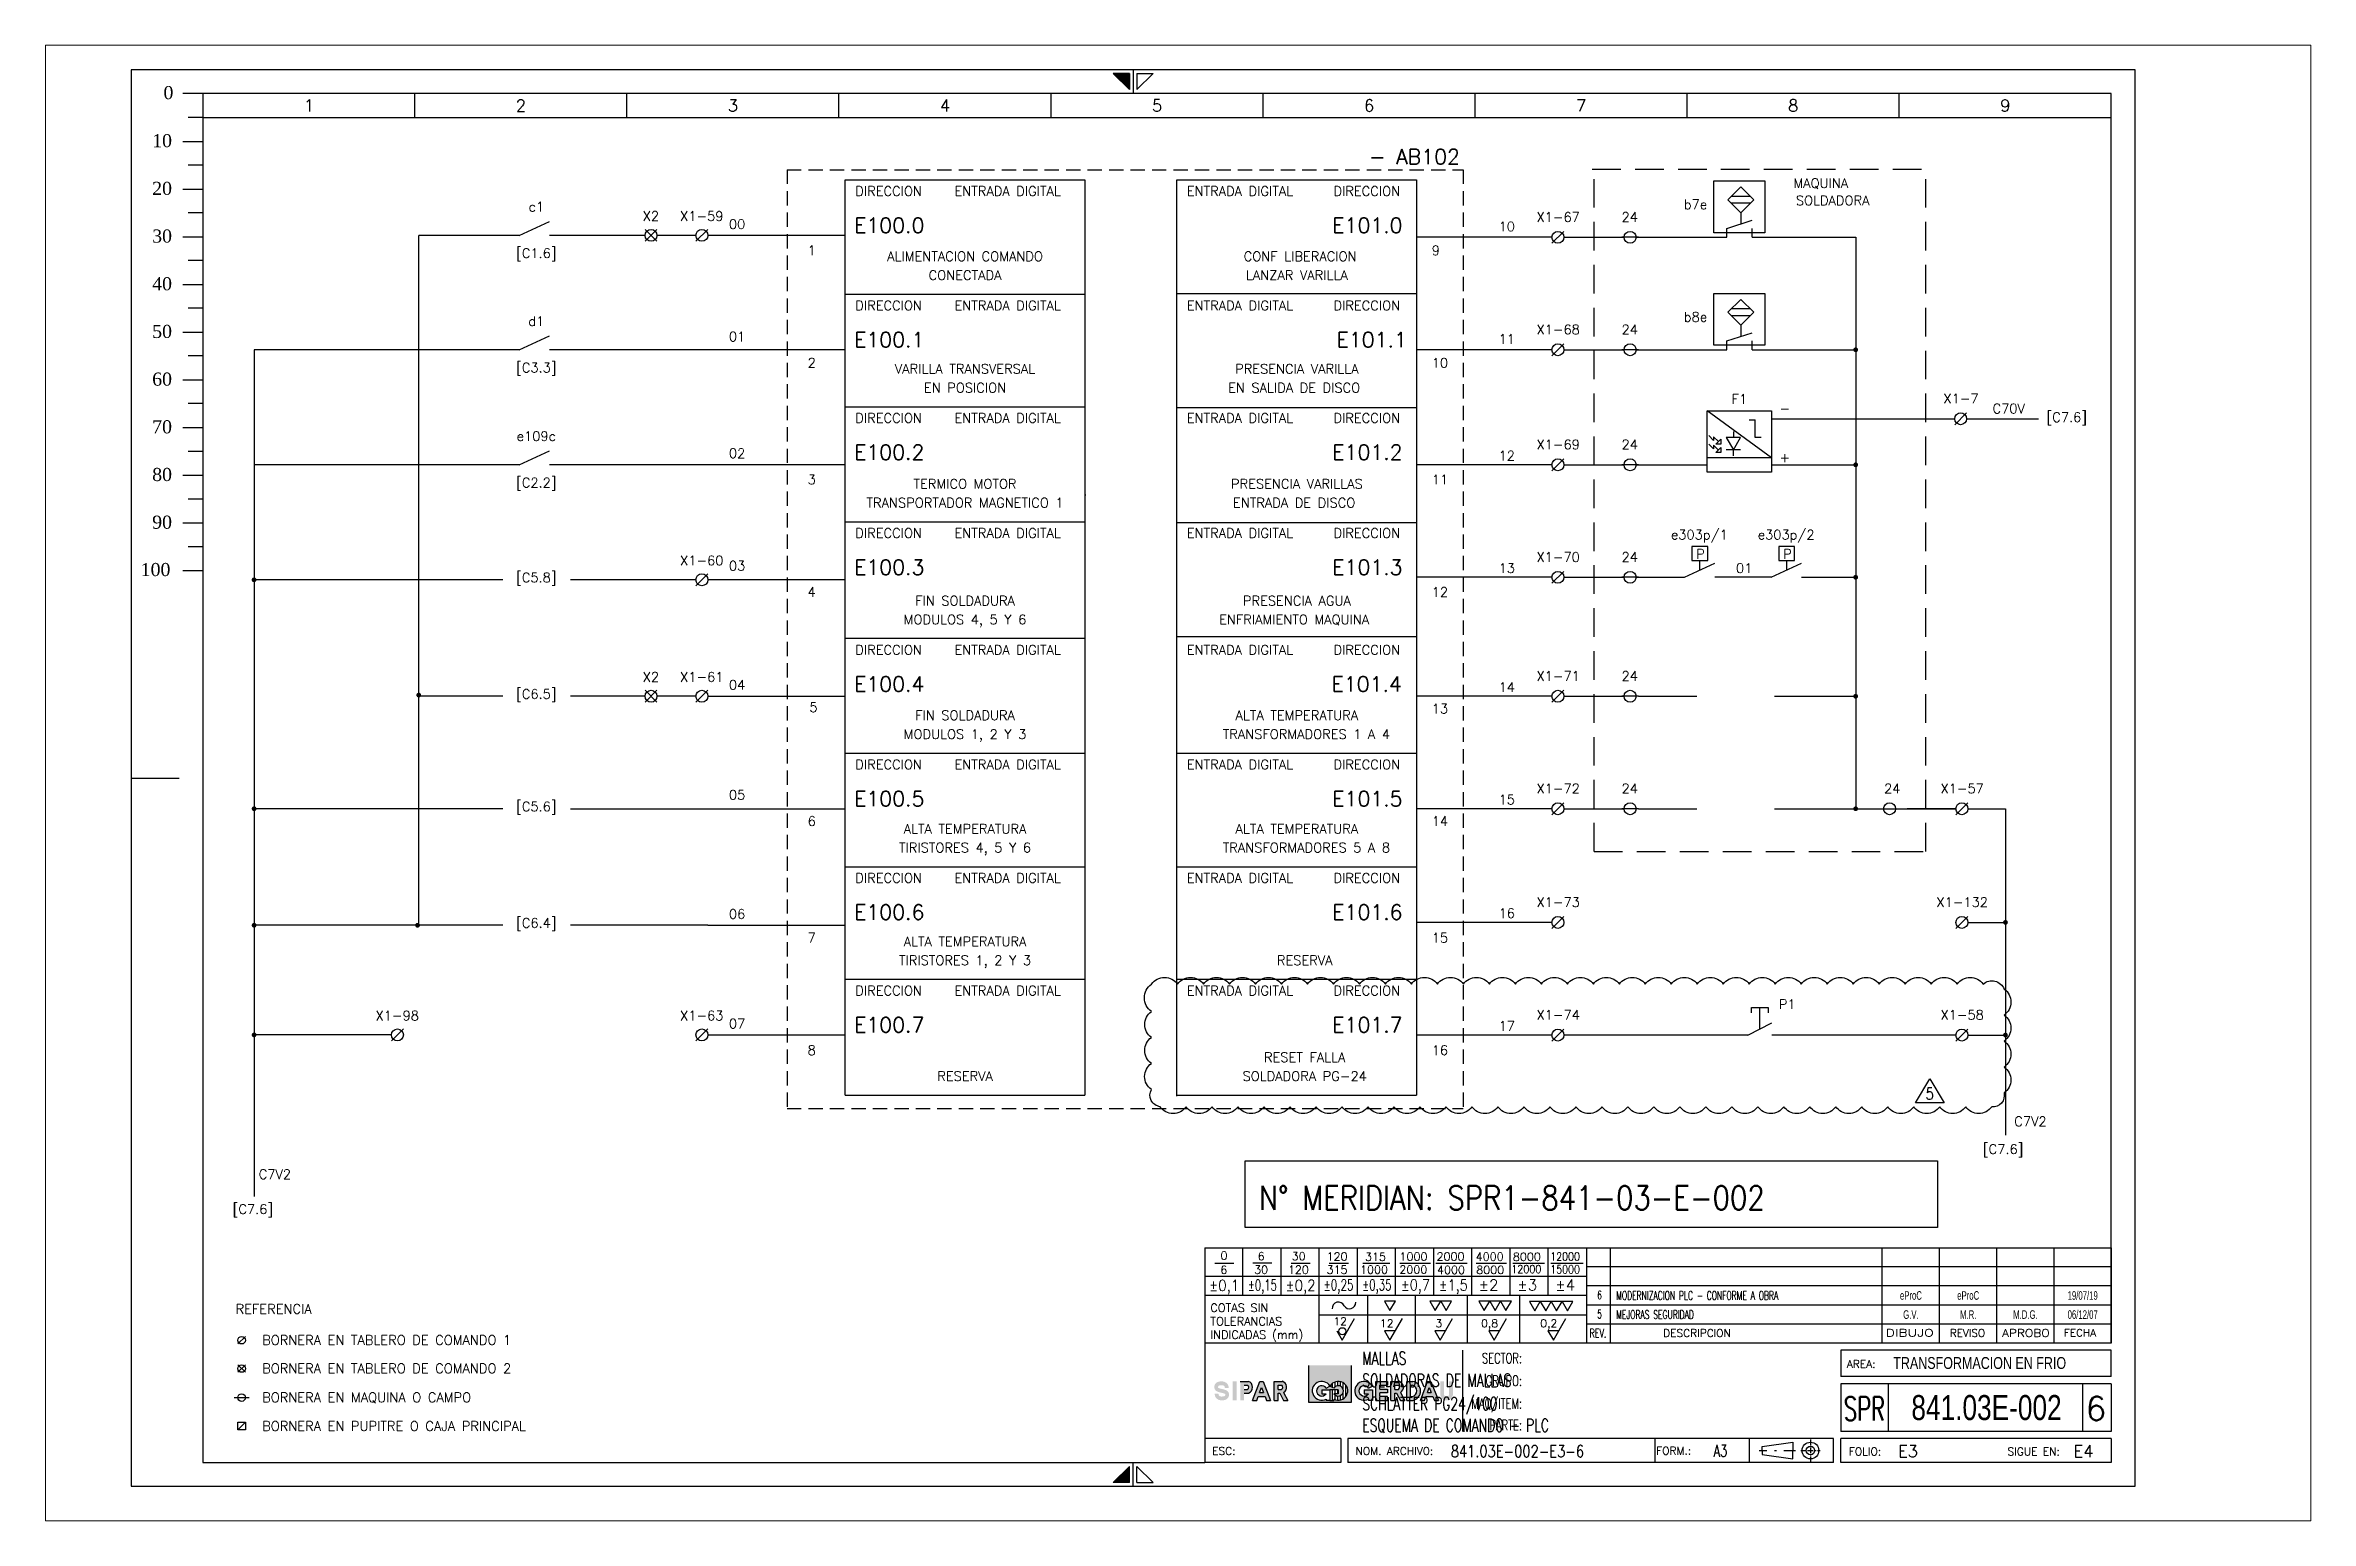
# Paper-space layout 'Layout1' of a CAD drawing. Header units: millimetres. Extents: x -18 to 457, y -7 to 302.
# The model-space entities are those that its viewports show. They can reach past a viewport. Long polylines and large blocks are cut down to what shows.
import ezdxf
from ezdxf.enums import TextEntityAlignment as Align

# ---------------------------------------------------------------- set-up
doc = ezdxf.new("R2010")
doc.units = ezdxf.units.MM
doc.linetypes.add('HIDDEN', pattern=[4.5, 3, -1.5])
for name, color, linetype in [('COMPONENTES', 4, 'Continuous'), ('LINE-CONEX', 3, 'Continuous'), ('MARGENES', 6, 'Continuous'), ('REC', 6, 'Continuous'), ('RECUADRO', 5, 'HIDDEN'), ('TEX', 150, 'Continuous'), ('TEXTO', 7, 'Continuous'), ('Textos', 150, 'Continuous'), ('TITULO', 6, 'Continuous')]:
    doc.layers.add(name, color=color, linetype=linetype)
doc.styles.add('ARIAL', font='arial.ttf', dxfattribs={"height": 2})
doc.styles.add('DUTCH801', font='dutcheb.ttf', dxfattribs={"width": 1.75, "height": 2.75})
doc.styles.add('LCOTAS', font='ROMANS')
doc.styles.add('LETRA2', font='swissk.ttf', dxfattribs={"height": 2})
doc.styles.add('LETRA25', font='romans', dxfattribs={"height": 2.5})
doc.styles.add('LETRA4', font='ROMANS', dxfattribs={"height": 4})
doc.styles.add('LETRA5', font='ROMANS', dxfattribs={"height": 5})
doc.styles.add('ROMANS', font='romans.shx', dxfattribs={"width": 0.85})
doc.styles.get("Standard").update_dxf_attribs({"font": 'arial.ttf'})
doc.styles.add('TEXTOS', font='SIMPLEX.shx', dxfattribs={"width": 0.8, "height": 0.2})

psp = doc.layouts.get("Layout1")

msp = doc.modelspace()

# ---------------------------------------------------------------- texts
at = {"layer": 'COMPONENTES', "linetype": 'Continuous', "style": 'ROMANS'}
for p in [(328.01, 194.48), (346.2, 194.48)]:
    msp.add_text('P', height=2, dxfattribs=at).set_placement(p)
at = {"layer": 'TEX', "style": 'ROMANS'}
msp.add_text('- AB102', height=3.154, dxfattribs=at).set_placement((259.41, 277.19))
at = {"layer": 'TEXTO', "style": 'ROMANS'}
for s, height, p in [('DIRECCION', 2, (151.75, 270.57)), ('ENTRADA DIGITAL', 2, (172.54, 270.57)), ('ENTRADA DIGITAL', 2, (221.23, 270.57)), ('DIRECCION', 2, (251.97, 270.57)), ('E100.0', 3.154, (151.5, 262.81)), ('E101.0', 3.154, (251.72, 262.81)), ('b7e', 2, (325.4, 267.78)), ('00', 2, (125.26, 263.64)), ('10', 2, (286.57, 263.14)), ('1', 2, (141.76, 258.14)), ('9', 2, (272.57, 258.14)), ('DIRECCION', 2, (151.75, 246.58)), ('ENTRADA DIGITAL', 2, (172.54, 246.58)), ('ENTRADA DIGITAL', 2, (221.23, 246.58)), ('DIRECCION', 2, (251.97, 246.58)), ('b8e', 2, (325.4, 244.19)), ('01', 2, (125.26, 240.06)), ('E100.1', 3.154, (151.5, 238.82)), ('E101.1', 3.154, (252.62, 238.82)), ('11', 2, (286.57, 239.56)), ('2', 2, (141.76, 234.56)), ('10', 2, (272.57, 234.56)), ('DIRECCION', 2, (151.75, 222.99)), ('ENTRADA DIGITAL', 2, (172.54, 222.99)), ('ENTRADA DIGITAL', 2, (221.23, 222.99)), ('DIRECCION', 2, (251.97, 222.99)), ('C70V', 2, (390.11, 224.97)), ('[C7.6]', 2, (401.42, 223.15)), ('02', 2, (125.26, 215.6)), ('E100.2', 3.154, (151.5, 215.24)), ('E101.2', 3.154, (251.72, 215.24)), ('12', 2, (286.57, 215.1)), ('3', 2, (141.76, 210.1)), ('11', 2, (272.57, 210.1)), ('DIRECCION', 2, (151.75, 198.87)), ('ENTRADA DIGITAL', 2, (172.54, 198.87)), ('ENTRADA DIGITAL', 2, (221.23, 198.87)), ('DIRECCION', 2, (251.97, 198.87)), ('03', 2, (125.26, 192.01)), ('E100.3', 3.154, (151.5, 191.12)), ('E101.3', 3.154, (251.72, 191.12)), ('13', 2, (286.57, 191.51)), ('01', 2, (336.34, 191.51)), ('4', 2, (141.76, 186.51)), ('12', 2, (272.57, 186.51)), ('DIRECCION', 2, (151.75, 174.37)), ('ENTRADA DIGITAL', 2, (172.54, 174.37)), ('ENTRADA DIGITAL', 2, (221.23, 174.37)), ('DIRECCION', 2, (251.97, 174.37)), ('04', 2, (125.26, 167.05)), ('E100.4', 3.154, (151.5, 166.62)), ('E101.4', 3.154, (251.57, 166.62)), ('14', 2, (286.57, 166.56)), ('5', 2, (142.14, 162.34)), ('13', 2, (272.57, 162.05)), ('DIRECCION', 2, (151.75, 150.33)), ('ENTRADA DIGITAL', 2, (172.54, 150.33)), ('ENTRADA DIGITAL', 2, (221.23, 150.33)), ('DIRECCION', 2, (251.97, 150.33)), ('05', 2, (125.26, 143.97)), ('E100.5', 3.154, (151.5, 142.58)), ('E101.5', 3.154, (251.72, 142.58)), ('15', 2, (286.57, 142.98)), ('6', 2, (141.76, 138.47)), ('14', 2, (272.57, 138.47)), ('DIRECCION', 2, (151.75, 126.55)), ('ENTRADA DIGITAL', 2, (172.54, 126.55)), ('ENTRADA DIGITAL', 2, (221.23, 126.55)), ('DIRECCION', 2, (251.97, 126.55)), ('06', 2, (125.26, 118.99)), ('E100.6', 3.154, (151.5, 118.8)), ('E101.6', 3.154, (251.72, 118.8)), ('16', 2, (286.57, 119.15)), ('7', 2, (141.76, 114.01)), ('15', 2, (272.57, 114.01)), ('DIRECCION', 2, (151.75, 102.92)), ('ENTRADA DIGITAL', 2, (172.54, 102.92)), ('ENTRADA DIGITAL', 2, (221.23, 102.92)), ('DIRECCION', 2, (251.97, 102.92)), ('P1', 2, (345.31, 100.07)), ('07', 2, (125.26, 96)), ('E100.7', 3.154, (151.5, 95.17)), ('E101.7', 3.154, (251.72, 95.17)), ('17', 2, (286.57, 95.52)), ('8', 2, (141.76, 90.42)), ('16', 2, (272.57, 90.42)), ('C7V2', 2, (394.66, 75.5)), ('[C7.6]', 2, (388.08, 69.69)), ('C7V2', 2, (26.72, 64.42)), ('REFERENCIA', 2, (21.88, 36.18)), ('BORNERA EN TABLERO DE COMANDO 1', 2, (27.44, 29.65)), ('BORNERA EN TABLERO DE COMANDO 2', 2, (27.44, 23.71)), ('BORNERA EN MAQUINA O CAMPO', 2, (27.44, 17.63)), ('BORNERA EN PUPITRE O CAJA PRINCIPAL', 2, (27.44, 11.62))]:
    msp.add_text(s, height=height, dxfattribs=at).set_placement(p)
for s, p in [('MAQUINA', (359.86, 272.22)), ('SOLDADORA', (364.31, 268.61))]:
    msp.add_text(s, height=2, dxfattribs=at).set_placement(p, align=Align.RIGHT)
for s, p in [('c1', (84.9, 267.29)), ('X2', (108.92, 265.33)), ('X1-59', (119.57, 265.33)), ('X1-67', (299.07, 265.13)), ('24', (314.06, 265.13)), ('[C1.6]', (84.9, 257.55)), ('ALIMENTACION COMANDO', (174.75, 256.89)), (' CONF LIBERACION', (244.3, 256.89)), ('CONECTADA', (174.75, 252.93)), ('LANZAR VARILLA', (244.3, 252.93)), ('d1', (84.9, 243.3)), ('X1-68', (299.07, 241.54)), ('24', (314.06, 241.54)), ('[C3.3]', (84.9, 233.56)), ('VARILLA TRANSVERSAL', (174.75, 233.3)), ('PRESENCIA VARILLA', (244.3, 233.3)), ('EN POSICION', (174.75, 229.34)), ('EN SALIDA DE DISCO', (243.73, 229.34)), ('F1', (337.03, 226.96)), ('X1-7', (383.49, 227.08)), ('-', (346.54, 224.99)), ('e109c', (84.9, 219.18)), ('X1-69', (299.07, 217.43)), ('24', (314.06, 217.43)), ('+', (346.54, 214.72)), ('[C2.2]', (84.9, 209.44)), ('TERMICO MOTOR', (174.75, 209.18)), ('PRESENCIA VARILLAS', (244.3, 209.18)), ('TRANSPORTADOR MAGNETICO 1', (174.75, 205.23)), ('ENTRADA DE DISCO', (243.73, 205.23)), ('e303p/1', (328.65, 198.53)), ('e303p/2', (346.85, 198.53)), ('X1-60', (119.57, 193.11)), ('X1-70', (299.07, 193.84)), ('24', (314.06, 193.84)), ('[C5.8]', (84.9, 189.54)), ('FIN SOLDADURA', (174.75, 184.68)), ('PRESENCIA AGUA', (244.3, 184.68)), ('MODULOS 4, 5 Y 6', (174.75, 180.73)), ('ENFRIAMIENTO MAQUINA', (243.73, 180.73)), ('[C6.5]', (84.9, 165.12)), ('X2', (108.92, 168.69)), ('X1-61', (119.57, 168.69)), ('X1-71', (299.07, 168.89)), ('24', (314.06, 168.89)), ('FIN SOLDADURA', (174.75, 160.65)), ('ALTA TEMPERATURA', (244.3, 160.65)), ('MODULOS 1, 2 Y 3', (174.75, 156.69)), ('TRANSFORMADORES 1 A 4', (246.29, 156.69)), ('X1-72', (299.07, 145.3)), ('24', (314.06, 145.3)), ('24', (369.09, 145.3)), ('X1-57', (383.74, 145.3)), ('[C5.6]', (84.9, 141.53)), ('ALTA TEMPERATURA', (174.75, 136.86)), ('ALTA TEMPERATURA', (244.3, 136.86)), ('TIRISTORES 4, 5 Y 6', (174.75, 132.91)), ('TRANSFORMADORES 5 A 8', (246.29, 132.91)), ('X1-73', (299.07, 121.48)), ('X1-132', (383.74, 121.48)), ('[C6.4]', (84.9, 117.11)), ('ALTA TEMPERATURA', (174.75, 113.23)), ('TIRISTORES 1, 2 Y 3', (174.75, 109.28)), ('RESERVA', (245.94, 109.28)), ('X1-74', (299.07, 97.85)), ('X1-58', (383.74, 97.85)), ('X1-98', (55.75, 97.69)), ('X1-63', (119.57, 97.69)), ('RESET FALLA', (245.94, 88.95)), ('RESERVA', (174.75, 84.99)), ('SOLDADORA PG-24', (245.94, 84.99)), ('[C7.6]', (25.5, 57.1))]:
    msp.add_text(s, height=2, dxfattribs=at).set_placement(p, align=Align.CENTER)
at = {"layer": 'TEXTO', "style": 'TEXTOS', "width": 0.8}
msp.add_text('5', height=2.5, dxfattribs=at).set_placement((376.94, 82.32), align=Align.MIDDLE)
at = {"layer": 'Textos', "insert": (236.34, 62.98), "char_height": 5, "width": 174.7782, "attachment_point": 1, "style": 'ROMANS'}
msp.add_mtext('N° MERIDIAN: SPR1-841-03-E-002', dxfattribs=at)

# ---------------------------------------------------------------- blocks, each defined once
blk = doc.blocks.new('A3')
at = {"layer": 'TEX'}
h = blk.add_hatch(color=256, dxfattribs=at)
h.paths.add_polyline_path([(255.67, 25.35), (246.84, 25.35), (246.84, 17.57), (255.67, 17.57)])
h.paths.add_polyline_path([(252.04, 18.24), (252.04, 18.01), (251.24, 18.01), (250.44, 18.01), (250.44, 18.24, -2.348205), (251.24, 21, -2.348205)], flags=16)
h.paths.add_polyline_path([(252.08, 19.4), (252.97, 19.4), (252.97, 20.2), (251.24, 20.2), (249.52, 20.2), (249.52, 19.4), (250.41, 19.4, -3.501885), (250.45, 20.54), (251.24, 21), (252.04, 20.54, -3.501885)], flags=0)
h = blk.add_hatch(color=256, dxfattribs=at)
h.paths.add_polyline_path([(228.13, 21.15), (228.25, 21.17), (228.36, 21.18), (228.49, 21.19), (228.63, 21.18), (228.75, 21.17), (228.86, 21.14), (228.97, 21.08), (229.08, 21), (229.15, 20.89), (229.18, 20.81), (229.2, 20.7), (229.21, 20.6), (230.01, 20.6), (230, 20.66), (230, 20.7), (229.99, 20.75), (229.99, 20.8), (229.98, 20.84), (229.98, 20.88), (229.97, 20.92), (229.96, 20.96), (229.95, 21), (229.94, 21.04), (229.93, 21.08), (229.91, 21.12), (229.9, 21.17), (229.88, 21.21), (229.86, 21.25), (229.83, 21.29), (229.81, 21.34), (229.78, 21.38), (229.75, 21.43), (229.71, 21.47), (229.68, 21.51), (229.64, 21.55), (229.6, 21.59), (229.56, 21.63), (229.52, 21.66), (229.47, 21.7), (229.43, 21.73), (229.38, 21.76), (229.34, 21.79), (229.29, 21.81), (229.25, 21.83), (229.21, 21.85), (229.16, 21.87), (229.12, 21.89), (229.08, 21.9), (229.03, 21.92), (228.99, 21.93), (228.95, 21.94), (228.91, 21.95), (228.87, 21.95), (228.83, 21.96), (228.78, 21.97), (228.74, 21.97), (228.7, 21.97), (228.66, 21.98), (228.62, 21.98), (228.58, 21.98), (228.54, 21.98), (228.5, 21.98), (228.46, 21.98), (228.42, 21.98), (228.38, 21.98), (228.34, 21.98), (228.3, 21.98), (228.25, 21.97), (228.21, 21.97), (228.16, 21.97), (228.11, 21.96), (228.06, 21.95), (228.01, 21.94), (227.95, 21.93), (227.9, 21.92), (227.84, 21.9), (227.78, 21.88), (227.72, 21.86), (227.66, 21.83), (227.6, 21.8), (227.54, 21.77), (227.48, 21.73), (227.42, 21.69), (227.37, 21.65), (227.32, 21.6), (227.27, 21.55), (227.23, 21.5), (227.19, 21.44), (227.15, 21.38), (227.12, 21.31), (227.1, 21.25), (227.07, 21.18), (227.05, 21.12), (227.03, 21.05), (227.02, 20.98), (227.01, 20.92), (227, 20.85), (227, 20.79), (227, 20.72), (227, 20.66), (227.01, 20.6), (227.02, 20.54), (227.04, 20.49), (227.05, 20.44), (227.08, 20.39), (227.1, 20.34), (227.13, 20.29), (227.16, 20.24), (227.19, 20.2), (227.23, 20.16), (227.26, 20.11), (227.3, 20.07), (227.34, 20.04), (227.38, 20), (227.39, 19.99), (227.54, 19.91), (227.8, 19.79), (228.09, 19.7), (228.41, 19.62), (228.72, 19.54), (228.99, 19.49), (229.14, 19.43), (229.29, 19.29), (229.28, 19.1), (229.2, 18.94), (229.03, 18.86), (228.78, 18.82), (228.55, 18.81), (228.34, 18.82), (228.19, 18.86), (228.04, 18.96), (227.92, 19.1), (227.89, 19.21), (227.87, 19.4), (227.07, 19.4), (227.07, 19.34), (227.08, 19.3), (227.08, 19.25), (227.09, 19.2), (227.09, 19.16), (227.1, 19.12), (227.11, 19.08), (227.12, 19.04), (227.13, 19), (227.14, 18.96), (227.15, 18.92), (227.16, 18.88), (227.18, 18.83), (227.2, 18.79), (227.22, 18.75), (227.24, 18.71), (227.27, 18.66), (227.3, 18.62), (227.33, 18.57), (227.36, 18.53), (227.4, 18.49), (227.44, 18.45), (227.48, 18.41), (227.52, 18.37), (227.56, 18.34), (227.6, 18.3), (227.65, 18.27), (227.69, 18.24), (227.74, 18.21), (227.78, 18.19), (227.83, 18.17), (227.87, 18.15), (227.91, 18.13), (227.96, 18.11), (228, 18.1), (228.04, 18.08), (228.08, 18.07), (228.13, 18.06), (228.17, 18.05), (228.21, 18.05), (228.25, 18.04), (228.29, 18.03), (228.33, 18.03), (228.37, 18.03), (228.41, 18.02), (228.45, 18.02), (228.49, 18.02), (228.53, 18.02), (228.57, 18.02), (228.61, 18.02), (228.65, 18.02), (228.7, 18.02), (228.74, 18.02), (228.78, 18.02), (228.82, 18.03), (228.87, 18.03), (228.92, 18.03), (228.97, 18.04), (229.02, 18.05), (229.07, 18.06), (229.12, 18.07), (229.18, 18.08), (229.24, 18.1), (229.29, 18.12), (229.35, 18.14), (229.42, 18.17), (229.48, 18.2), (229.54, 18.23), (229.59, 18.27), (229.65, 18.31), (229.71, 18.35), (229.76, 18.4), (229.8, 18.45), (229.85, 18.5), (229.89, 18.56), (229.92, 18.62), (229.95, 18.69), (229.98, 18.75), (230, 18.82), (230.03, 18.88), (230.04, 18.95), (230.06, 19.02), (230.07, 19.08), (230.07, 19.15), (230.08, 19.21), (230.08, 19.28), (230.07, 19.34), (230.07, 19.4), (230.05, 19.46), (230.04, 19.51), (230.02, 19.56), (230, 19.61), (229.97, 19.66), (229.95, 19.71), (229.92, 19.76), (229.88, 19.8), (229.85, 19.84), (229.81, 19.89), (229.77, 19.93), (229.73, 19.96), (229.69, 20), (229.68, 20.01), (229.64, 20.03), (229.58, 20.06), (229.53, 20.09), (229.48, 20.11), (229.43, 20.14), (229.38, 20.16), (229.34, 20.18), (229.29, 20.19), (229.25, 20.21), (229.21, 20.23), (229.17, 20.24), (229.13, 20.25), (229.09, 20.27), (229.05, 20.28), (229.02, 20.29), (228.98, 20.3), (228.94, 20.31), (228.9, 20.32), (228.86, 20.33), (228.82, 20.34), (228.79, 20.35), (228.69, 20.37), (228.62, 20.39), (228.55, 20.41), (228.51, 20.42), (228.47, 20.43), (228.44, 20.44), (228.4, 20.45), (228.36, 20.46), (228.33, 20.46), (228.29, 20.47), (228.26, 20.48), (228.18, 20.5), (228.09, 20.52), (227.98, 20.56), (227.87, 20.62), (227.79, 20.71), (227.79, 20.83), (227.82, 20.96), (227.89, 21.06), (228, 21.12)])
h.paths.add_polyline_path([(230.87, 18.01), (231.67, 18.01), (231.67, 21.99), (230.87, 21.99)])
h.paths.add_polyline_path([(232.42, 18.01), (233.22, 18.01), (233.22, 19.5), (234.14, 19.5, 0.708852), (234.14, 21.99), (232.42, 21.99)])
h.paths.add_polyline_path([(233.22, 20.3), (233.22, 21.2), (233.97, 21.2, -0.566556), (233.97, 20.3)], flags=16)
h.paths.add_polyline_path([(236.19, 18.83), (237.62, 18.83), (237.94, 18.01), (238.8, 18.01), (237.24, 21.99), (236.52, 21.99), (235.03, 18.01), (235.88, 18.01)])
h.paths.add_polyline_path([(236.49, 19.63), (236.89, 20.7), (237.31, 19.63)], flags=16)
h.paths.add_polyline_path([(240.35, 19.5), (240.71, 19.5), (241.52, 18.01), (242.43, 18.01), (241.52, 19.67, 0.672291), (241.2, 21.99), (239.55, 21.99), (239.55, 18.01), (240.35, 18.01)])
h.paths.add_polyline_path([(240.35, 20.3), (240.35, 21.2), (241.15, 21.2, -0.508421), (241.1, 20.3)], flags=16)
h = blk.add_hatch(dxfattribs=at)
h.set_pattern_fill('ANSI31', color=256, scale=0.179464, angle=45, style=0)
h.set_pattern_definition([(90, (130.9459, 1.37434), (-0.5697977, 1e-16), [])])
h.paths.add_polyline_path([(251.24, 21), (252.04, 20.54, -3.501885), (252.08, 19.4), (252.97, 19.4), (252.97, 20.2), (251.24, 20.2), (251.24, 18.01), (252.04, 18.01), (252.04, 18.24, 2.348205)])
h = blk.add_hatch(color=256, dxfattribs=at)
h.paths.add_polyline_path([(259.33, 18.24), (259.33, 18.01), (260.13, 18.01), (260.13, 20.2), (258.4, 20.2), (258.4, 19.4), (259.29, 19.4, -3.501885), (259.33, 20.54), (260.13, 21, 2.348205)])
h.paths.add_polyline_path([(263.26, 21.99), (260.87, 21.99), (260.87, 18.01), (263.26, 18.01), (263.26, 18.8), (261.66, 18.8), (261.66, 19.56), (263.26, 19.56), (263.26, 20.36), (261.66, 20.36), (261.66, 21.2), (263.26, 21.2)])
h.paths.add_polyline_path([(265.68, 21.99), (264.02, 21.99), (264.02, 18.01), (264.82, 18.01), (264.82, 19.5), (265.18, 19.5), (265.99, 18.01), (266.9, 18.01), (266, 19.67, 0.672291)])
h.paths.add_polyline_path([(264.82, 21.2), (265.63, 21.2, -0.508421), (265.58, 20.3), (264.82, 20.3)], flags=16)
h.paths.add_polyline_path([(268.57, 21.99), (267.33, 21.99), (267.33, 18.01), (268.59, 18.01, 0.825148)])
h.paths.add_polyline_path([(268.12, 21.2), (268.49, 21.2, -0.780464), (268.5, 18.8), (268.12, 18.8)], flags=16)
h.paths.add_polyline_path([(272.41, 21.97), (271.69, 21.99), (270.19, 18.01), (271.04, 18.01), (271.35, 18.83), (272.79, 18.83), (273.11, 18.01), (273.97, 18.01)])
h.paths.add_polyline_path([(272.05, 20.7), (272.47, 19.63), (271.65, 19.63)], flags=16)
h.paths.add_polyline_path([(275.15, 21.99), (274.35, 21.99), (274.35, 19.12, 0.841466), (277, 19.12), (277, 21.99), (276.2, 21.99), (276.2, 19.2, -0.760831), (275.15, 19.2)])
at = {"layer": 'MARGENES', "color": 4}
for p, q in [((420, 297), (0, 297)), ((0, 297), (0, 0)), ((209.23, 296.25), (205.83, 296.25)), ((209.23, 292.85), (205.83, 296.25)), ((209.23, 296.25), (209.23, 292.85)), ((210, 297), (210, 292)), ((210.77, 292.85), (214.17, 296.25)), ((210.77, 296.25), (214.17, 296.25)), ((210.77, 296.25), (210.77, 292.85)), ((420, 0), (420, 297)), ((0, 148.5), (10.02, 148.5)), ((210, 0), (210, 5)), ((0, 0), (420, 0)), ((209.23, 4.15), (205.83, 0.75)), ((209.23, 0.75), (205.83, 0.75)), ((209.23, 0.75), (209.23, 4.15)), ((210.77, 4.15), (214.17, 0.75)), ((210.77, 0.75), (210.77, 4.15)), ((210.77, 0.75), (214.17, 0.75))]:
    blk.add_line(p, q, dxfattribs=at)
at = {"layer": 'MARGENES'}
for p, q in [((415, 292), (15, 292)), ((15, 292), (15, 5)), ((415, 30), (415, 292)), ((415, 50), (415, 30)), ((415, 23), (415, 28.5)), ((415, 21.5), (415, 11.5)), ((415, 10), (415, 5)), ((15, 5), (225, 5)), ((253.5, 5), (225, 5)), ((356.78, 5), (255, 5)), ((415, 5), (358.28, 5))]:
    blk.add_line(p, q, dxfattribs=at)
at = {"layer": 'MARGENES', "color": 1}
for p, q in [((59.44, 287), (59.44, 292)), ((103.89, 287), (103.89, 292)), ((148.33, 287), (148.33, 292)), ((192.78, 287), (192.78, 292)), ((237.22, 287), (237.22, 292)), ((281.67, 287), (281.67, 292)), ((326.11, 287), (326.11, 292)), ((370.56, 287), (370.56, 292)), ((15, 287), (415, 287)), ((233, 40), (233, 50)), ((241, 40), (241, 50)), ((249, 30), (249, 50)), ((257, 40), (257, 50)), ((265, 40), (265, 50)), ((273, 40), (273, 50)), ((281, 40), (281, 50)), ((289, 40), (289, 50)), ((297, 40), (297, 50)), ((310, 30), (310, 50)), ((367, 30), (367, 50)), ((379, 30), (379, 50)), ((391, 30), (391, 50)), ((403, 30), (403, 50)), ((305, 44), (225, 44)), ((227.1, 46.76), (231.1, 46.76)), ((235.06, 46.82), (239.06, 46.82)), ((243.1, 46.76), (247.1, 46.76)), ((251.1, 46.76), (255.1, 46.76)), ((258.14, 46.76), (263.81, 46.76)), ((265.88, 46.76), (272.28, 46.76)), ((273.41, 46.76), (280, 46.76)), ((281.87, 46.76), (288.24, 46.76)), ((289.57, 46.76), (296.2, 46.76)), ((297.52, 46.76), (304.29, 46.76)), ((415, 46), (305, 46)), ((259.09, 40), (259.09, 30)), ((269.09, 40), (269.09, 30)), ((280.02, 40), (280.02, 30)), ((290.95, 40), (290.95, 30)), ((415, 42), (305, 42)), ((415, 38), (305, 38)), ((305, 35.88), (249, 35.88)), ((253.8, 30.65), (256.41, 35.15)), ((263.8, 30.65), (266.41, 35.15)), ((274.32, 30.65), (276.92, 35.15)), ((285.67, 30.65), (288.27, 35.15)), ((298.06, 30.65), (300.66, 35.15)), ((415, 34), (305, 34)), ((252.67, 32.62), (253.8, 30.65)), ((262.67, 32.62), (263.8, 30.65)), ((264.94, 32.62), (262.67, 32.62)), ((273.19, 32.62), (274.32, 30.65)), ((275.46, 32.62), (273.19, 32.62)), ((284.53, 32.62), (285.67, 30.65)), ((286.81, 32.62), (284.53, 32.62)), ((296.92, 32.62), (298.06, 30.65)), ((299.2, 32.62), (296.92, 32.62)), ((351.94, 9.77), (351.94, 8.55)), ((341.17, 7.49), (342.83, 7.49)), ((344.43, 7.49), (344.79, 7.49)), ((346.34, 7.49), (348.79, 7.49)), ((349.91, 7.49), (350.08, 7.49)), ((349.99, 7.49), (350.86, 7.49)), ((351.35, 7.49), (352.48, 7.49)), ((351.94, 8.39), (351.94, 8.23)), ((351.94, 8.02), (351.94, 6.94)), ((351.94, 6.7), (351.94, 6.45)), ((351.94, 6.26), (351.94, 5.18)), ((353.02, 7.49), (353.16, 7.49)), ((353.42, 7.49), (353.96, 7.49))]:
    blk.add_line(p, q, dxfattribs=at)
at = {"layer": 'MARGENES', "color": 7}
for p, q in [((225, 50), (415, 50)), ((305, 50), (305, 30)), ((305, 40), (225, 40)), ((415, 30), (225, 30)), ((279, 28.5), (279, 11.5)), ((415, 28.5), (358.28, 28.5)), ((358.28, 28.5), (358.28, 23)), ((415, 23), (358.28, 23)), ((415, 21.5), (358.28, 21.5)), ((358.28, 21.5), (358.28, 11.5)), ((368.28, 11.5), (368.28, 21.5)), ((409, 11.5), (409, 21.5)), ((253.5, 10), (225, 10)), ((253.5, 10), (253.5, 5)), ((356.78, 10), (255, 10)), ((255, 10), (255, 5)), ((319.3, 10), (319.3, 5)), ((339.1, 10), (339.1, 5)), ((356.78, 5), (356.78, 10)), ((415, 11.5), (358.28, 11.5)), ((415, 10), (358.28, 10)), ((358.28, 5), (358.28, 10))]:
    blk.add_line(p, q, dxfattribs=at)
at = {"layer": 'MARGENES', "color": 1}
for points in [[(262.67, 38.81), (263.8, 36.84), (264.94, 38.81)], [(272.17, 38.81), (273.3, 36.84), (274.44, 38.81)], [(274.44, 38.81), (275.58, 36.84), (276.72, 38.81)], [(282.43, 38.82), (283.57, 36.85), (284.71, 38.82)], [(284.71, 38.82), (285.84, 36.85), (286.98, 38.82)], [(286.98, 38.82), (288.12, 36.85), (289.26, 38.82)], [(293.04, 38.76), (294.18, 36.79), (295.32, 38.76)], [(295.32, 38.76), (296.45, 36.79), (297.59, 38.76)], [(297.59, 38.76), (298.73, 36.79), (299.87, 38.76)], [(299.87, 38.76), (301, 36.79), (302.14, 38.76)]]:
    blk.add_lwpolyline(points, close=True, dxfattribs=at)
blk.add_circle((253.82, 32.5), 0.742, dxfattribs=at)
for centre, start, end in [((253.01, 37.3), 25.3098, 184.5991), ((255.32, 38.52), 210.3269, 2.285)]:
    blk.add_arc(centre, 1.31, start, end, dxfattribs=at)
at = {"layer": 'MARGENES', "color": 4}
for points in [[(209.23, 296.25), (209.23, 292.85), (205.83, 296.25)], [(209.23, 0.75), (209.23, 4.15), (205.83, 0.75)]]:
    blk.add_solid(points, dxfattribs=at)
at = {"layer": 'REC', "color": 1}
for p, q in [((15, 292), (10.8, 292)), ((15, 287), (11.9, 287)), ((10.8, 282), (15, 282)), ((15, 277), (11.9, 277)), ((10.8, 272), (15, 272)), ((15, 267), (11.9, 267)), ((10.8, 262), (15, 262)), ((15, 257), (11.9, 257)), ((10.8, 252), (15, 252)), ((15, 247), (11.9, 247)), ((10.8, 242), (15, 242)), ((15, 237), (11.9, 237)), ((10.8, 232), (15, 232)), ((15, 227), (11.9, 227)), ((10.8, 222), (15, 222)), ((15, 217), (11.9, 217)), ((10.8, 212), (15, 212)), ((15, 207), (11.9, 207)), ((10.8, 202), (15, 202)), ((15, 197), (11.9, 197)), ((10.8, 192), (15, 192))]:
    blk.add_line(p, q, dxfattribs=at)
at = {"layer": 'REC'}
blk.add_line((225, 50), (225, 5), dxfattribs=at)
at = {"layer": 'TEX'}
for p, q in [((246.84, 17.57), (246.84, 25.35)), ((255.67, 25.35), (255.67, 17.57)), ((232.42, 21.99), (234.14, 21.99)), ((233.22, 21.2), (233.97, 21.2)), ((233.22, 20.3), (233.97, 20.3)), ((233.22, 19.5), (234.14, 19.5)), ((235.03, 18.01), (236.52, 21.99)), ((236.49, 19.63), (236.89, 20.7)), ((236.49, 19.63), (237.31, 19.63)), ((236.52, 21.99), (237.24, 21.99)), ((236.89, 20.7), (237.31, 19.63)), ((237.24, 21.99), (238.8, 18.01)), ((239.55, 18.01), (239.55, 21.99)), ((239.55, 21.99), (241.2, 21.99)), ((240.35, 20.3), (240.35, 21.2)), ((240.35, 21.2), (241.15, 21.2)), ((240.35, 20.3), (241.1, 20.3)), ((240.35, 18.01), (240.35, 19.5)), ((240.35, 19.5), (240.71, 19.5)), ((240.71, 19.5), (241.52, 18.01)), ((241.52, 19.67), (242.43, 18.01)), ((249.52, 20.2), (249.52, 19.4)), ((249.52, 20.2), (251.24, 20.2)), ((249.52, 19.4), (250.41, 19.4)), ((250.45, 20.54), (251.24, 21)), ((252.04, 20.54), (251.24, 21)), ((252.97, 20.2), (251.24, 20.2)), ((251.24, 20.2), (251.24, 18.01)), ((251.24, 20.2), (251.24, 18.01)), ((252.97, 19.4), (252.08, 19.4)), ((252.97, 20.2), (252.97, 19.4)), ((258.4, 20.2), (260.13, 20.2)), ((258.4, 20.2), (258.4, 19.4)), ((258.4, 19.4), (259.29, 19.4)), ((259.33, 20.54), (260.13, 21)), ((260.13, 20.2), (260.13, 18.01)), ((260.87, 18.01), (260.87, 21.99)), ((260.87, 21.99), (263.26, 21.99)), ((261.66, 20.36), (261.66, 21.2)), ((261.66, 21.2), (263.26, 21.2)), ((261.66, 20.36), (263.26, 20.36)), ((261.66, 18.8), (261.66, 19.56)), ((263.26, 19.56), (261.66, 19.56)), ((263.26, 21.99), (263.26, 21.2)), ((263.26, 20.36), (263.26, 19.56)), ((264.02, 18.01), (264.02, 21.99)), ((264.02, 21.99), (265.68, 21.99)), ((264.82, 20.3), (264.82, 21.2)), ((264.82, 21.2), (265.63, 21.2)), ((264.82, 20.3), (265.58, 20.3)), ((264.82, 18.01), (264.82, 19.5)), ((264.82, 19.5), (265.18, 19.5)), ((265.18, 19.5), (265.99, 18.01)), ((266, 19.67), (266.9, 18.01)), ((267.33, 18.01), (267.33, 21.99)), ((267.33, 21.99), (268.57, 21.99)), ((268.12, 18.8), (268.12, 21.2)), ((268.12, 21.2), (268.49, 21.2)), ((270.19, 18.01), (271.69, 21.99)), ((271.65, 19.63), (272.05, 20.7)), ((271.65, 19.63), (272.47, 19.63)), ((271.69, 21.99), (272.41, 21.97)), ((272.05, 20.7), (272.47, 19.63)), ((272.41, 21.97), (273.97, 18.01)), ((235.03, 18.01), (235.88, 18.01)), ((235.88, 18.01), (236.19, 18.83)), ((236.19, 18.83), (237.62, 18.83)), ((237.62, 18.83), (237.94, 18.01)), ((237.94, 18.01), (238.8, 18.01)), ((239.55, 18.01), (240.35, 18.01)), ((241.52, 18.01), (242.43, 18.01)), ((255.67, 17.57), (246.84, 17.57)), ((250.44, 18.24), (250.44, 18.01)), ((251.24, 18.01), (250.44, 18.01)), ((251.24, 18.01), (252.04, 18.01)), ((252.04, 18.24), (252.04, 18.01)), ((259.33, 18.24), (259.33, 18.01)), ((260.13, 18.01), (259.33, 18.01)), ((260.87, 18.01), (263.26, 18.01)), ((263.26, 18.8), (261.66, 18.8)), ((263.26, 18.01), (263.26, 18.8)), ((264.02, 18.01), (264.82, 18.01)), ((265.99, 18.01), (266.9, 18.01)), ((267.33, 18.01), (268.59, 18.01)), ((268.12, 18.8), (268.5, 18.8)), ((270.19, 18.01), (271.04, 18.01)), ((271.04, 18.01), (271.35, 18.83)), ((271.35, 18.83), (272.79, 18.83)), ((272.79, 18.83), (273.11, 18.01)), ((273.11, 18.01), (273.97, 18.01))]:
    blk.add_line(p, q, dxfattribs=at)
for centre, radius, start, end in [((233.7, 20.75), 0.524, 300.9321, 59.0679), ((233.7, 20.75), 1.32, 289.338, 70.662), ((240.8, 20.77), 0.558, 302.7945, 50.5935), ((240.89, 20.77), 1.27, 300.0461, 75.6964), ((249.52, 20), 1.99, 30, 297.7317), ((249.52, 20), 1.08, 30, 326.251), ((252.97, 20), 1.99, 242.2683, 150), ((252.97, 20), 1.08, 213.749, 150), ((258.4, 20), 1.99, 30, 297.7317), ((258.4, 20), 1.08, 30, 326.251), ((265.27, 20.77), 0.558, 302.7945, 50.5935), ((265.36, 20.77), 1.27, 300.0461, 75.6964), ((268.2, 20), 1.23, 284.4183, 76.3013), ((268.2, 20), 2.03, 281.2242, 79.3349)]:
    blk.add_arc(centre, radius, start, end, dxfattribs=at)
at = {"layer": 'Textos'}
for p, q in [((341.85, 8.34), (348.22, 9.24)), ((341.85, 7.49), (341.85, 8.34)), ((341.85, 7.49), (341.85, 6.63)), ((341.85, 6.63), (348.22, 5.73)), ((348.22, 9.24), (348.22, 7.49)), ((348.22, 5.73), (348.22, 7.49))]:
    blk.add_line(p, q, dxfattribs=at)
for radius in [1.75, 0.877]:
    blk.add_circle((351.94, 7.49), radius, dxfattribs=at)
at = {"layer": 'MARGENES', "color": 1, "style": 'LCOTAS'}
for s, height, p in [('0', 1.71, (228.3, 47.52)), ('6', 1.71, (236.08, 47.38)), ('30', 1.71, (243.21, 47.37)), ('120', 1.71, (250.53, 47.32)), ('315', 1.71, (258.57, 47.26)), ('1000', 1.71, (265.8, 47.3)), ('2000', 1.71, (273.58, 47.32)), ('4000', 1.71, (281.77, 47.28)), ('8000', 1.71, (289.58, 47.26)), ('6', 1.71, (228.26, 44.52)), ('30', 1.71, (235.33, 44.55)), ('120', 1.71, (242.42, 44.55)), ('315', 1.71, (250.53, 44.55)), ('1000', 1.71, (257.54, 44.57)), ('2000', 1.71, (265.77, 44.58)), ('4000', 1.71, (273.66, 44.5)), ('8000', 1.71, (281.9, 44.51)), ('%%P2', 2.3, (282.4, 41.04)), ('%%P3', 2.3, (290.53, 41.04)), ('%%P4', 2.3, (298.48, 41.04)), ('COTAS SIN', 1.743, (226.15, 36.55)), ('TOLERANCIAS', 1.743, (226.15, 33.72)), ('12', 1.656, (251.94, 33.74)), ('12', 1.656, (261.7, 33.33)), ('3', 1.66, (273.35, 33.33)), ('0,8', 1.656, (282.92, 33.33)), ('0,2', 1.656, (295.31, 33.33)), ('INDICADAS (mm)', 1.743, (226.15, 30.9))]:
    blk.add_text(s, height=height, dxfattribs=at).set_placement(p)
for s, height, width, p, p2 in [('12000', 1.71, 0.790089, (297.4, 47.32), (303.64, 47.32)), ('%%P0,1', 2.3, 0.865454, (225.88, 40.96), (232.23, 40.96)), ('%%P0,15', 2.3, 0.598358, (234.03, 41.03), (240.12, 41.03)), ('%%P0,2', 2.3, 0.787915, (241.91, 40.96), (248.21, 40.96)), ('%%P0,25', 2.3, 0.617458, (249.89, 41.06), (256.18, 41.06)), ('%%P0,35', 2.3, 0.603736, (257.99, 41.06), (264.14, 41.06)), ('%%P0,7', 2.3, 0.760403, (266.1, 41.06), (272.18, 41.06)), ('%%P1,5', 2.3, 0.762292, (274.03, 41.03), (280.12, 41.03)), ('12000', 1.71, 0.797835, (289.25, 44.67), (295.55, 44.67)), ('15000', 1.71, 0.790089, (297.4, 44.63), (303.64, 44.63))]:
    blk.add_text(s, height=height, dxfattribs=dict(at, width=width)).set_placement(p, p2, align=Align.FIT)
at = {"layer": 'REC', "color": 1, "style": 'DUTCH801'}
for s, p in [('0', (6.76, 290.84)), ('10', (4.39, 280.77)), ('20', (4.39, 270.77)), ('30', (4.39, 260.77)), ('40', (4.39, 250.77)), ('50', (4.39, 240.77)), ('60', (4.39, 230.77)), ('70', (4.39, 220.77)), ('80', (4.39, 210.77)), ('90', (4.39, 200.77)), ('100', (1.98, 190.84))]:
    blk.add_text(s, height=2.75, dxfattribs=at).set_placement(p)
at = {"layer": 'TEX', "style": 'LCOTAS'}
for s, p in [('1', (37.22, 289.5)), ('2', (81.67, 289.5)), ('3', (126.11, 289.5)), ('4', (170.56, 289.5)), ('5', (215, 289.5)), ('6', (259.44, 289.5)), ('7', (303.89, 289.5)), ('8', (348.33, 289.5)), ('9', (392.78, 289.5))]:
    blk.add_text(s, height=2.5, dxfattribs=at).set_placement(p, align=Align.MIDDLE_CENTER)
at = {"layer": 'TEX', "width": 0.6456}
for tag, p in [('DIBUJO', (373, 48)), ('REVISO', (385, 48)), ('APROBO', (397, 48)), ('FECHA', (409, 48)), ('DIBUJO', (373, 44)), ('REVISO', (385, 44)), ('APROBO', (397, 44)), ('FECHA', (409, 44)), ('DIBUJO', (373, 40)), ('REVISO', (385, 40)), ('APROBO', (397, 40)), ('FECHA', (409, 40)), ('DIBUJO', (373, 36)), ('REVISO', (385, 36)), ('APROBO', (397, 36)), ('FECHA', (409, 36))]:
    blk.add_attdef(tag, text='', height=1.8, dxfattribs=at).set_placement(p, align=Align.MIDDLE_CENTER)
at = {"layer": 'Textos', "style": 'LCOTAS'}
for s, height, width, p, p2 in [('REV.', 1.8, 0.645643, (305.64, 31.2), (309.18, 31.2)), ('DIBUJO', 1.6, 1.231263, (367.73, 31.37), (377.77, 31.37)), ('APROBO', 1.6, 1.075207, (392.08, 31.33), (402.07, 31.33))]:
    blk.add_text(s, height=height, dxfattribs=dict(at, width=width)).set_placement(p, p2, align=Align.FIT)
for s, height, p in [('DESCRIPCION', 1.62, (321.1, 31.3)), ('REVISO', 1.6, (381.15, 31.32)), ('FECHA', 1.6, (405.07, 31.37)), ('AREA:', 1.627, (359.58, 24.81)), ('ESC:', 1.627, (226.58, 6.56)), ('NOM. ARCHIVO:', 1.6271, (256.58, 6.56)), ('FORM.:', 1.627, (319.62, 6.62)), ('FOLIO:', 1.627, (359.97, 6.47)), ('SIGUE EN:', 1.627, (393.27, 6.47))]:
    blk.add_text(s, height=height, dxfattribs=at).set_placement(p)
at = {"layer": 'Textos', "style": 'LCOTAS', "width": 0.7}
for s, p in [('SECTOR:', (291.49, 25.76)), ('GRUPO:', (291.49, 21.03)), ('MAQ/ITEM:', (291.49, 16.26)), ('PARTE:', (291.49, 11.74))]:
    blk.add_text(s, height=2.169, dxfattribs=at).set_placement(p, align=Align.RIGHT)
at = {"layer": 'Textos', "style": 'LCOTAS', "width": 0.645643}
for p in [(307.74, 48.1), (307.74, 44.1), (307.74, 40.1), (307.74, 36.1)]:
    blk.add_attdef('REV', text='', height=1.8, dxfattribs=at).set_placement(p, align=Align.MIDDLE)
at = {"layer": 'Textos'}
for tag, p, height, style, width in [('TEXTO_DE_REVISION', (311.23, 47.1), 1.8, 'LCOTAS', 0.645643), ('TEXTO_DE_REVISION', (311.23, 43.1), 1.8, 'LCOTAS', 0.645643), ('TEXTO_DE_REVISION', (311.23, 39.1), 1.8, 'LCOTAS', 0.645643), ('TEXTO_DE_REVISION', (311.23, 35.1), 1.8, 'LCOTAS', 0.645643), ('ARCHIVO', (276.56, 6.1), 2.5, 'LETRA25', 0.8)]:
    blk.add_attdef(tag, p, '', height=height, dxfattribs=dict(at, style=style, width=width))
for tag, style, width, p in [('AREA', 'ARIAL', 0.75, (387.41, 25.84)), ('A', 'LETRA25', 0.7, (333.06, 7.45))]:
    blk.add_attdef(tag, text='', height=2.5, dxfattribs=dict(at, style=style, width=width)).set_placement(p, align=Align.MIDDLE_CENTER)
at = {"layer": 'Textos', "style": 'LETRA25'}
for tag, p in [('ESC', (232.65, 6.1)), ('FOLIO', (370.29, 6.1)), ('SIGUE EN', (407.08, 6.1))]:
    blk.add_attdef(tag, p, '', height=2.5, dxfattribs=at)
at = {"layer": 'TITULO', "color": 150, "style": 'LETRA4', "width": 0.7}
for tag, p in [('SECTOR', (292.49, 25.49)), ('GRUPO', (292.49, 20.87)), ('MAQ/ITEM', (292.49, 15.96)), ('PARTE', (292.49, 11.44))]:
    blk.add_attdef(tag, p, '', height=2.5, dxfattribs=at)
at = {"layer": 'TITULO', "color": 6, "style": 'LETRA2', "width": 0.75}
blk.add_attdef('NUMERO', text='', height=5.25, dxfattribs=at).set_placement((388.84, 16.5), align=Align.MIDDLE_CENTER)
at = {"layer": 'TITULO', "style": 'LETRA5', "width": 0.65}
blk.add_attdef('COD', text='', height=5, dxfattribs=at).set_placement((363.24, 16.25), align=Align.MIDDLE)
at = {"layer": 'TITULO', "style": 'LETRA5'}
blk.add_attdef('REV', text='', height=5, dxfattribs=at).set_placement((411.77, 16.3), align=Align.MIDDLE)

# ---------------------------------------------------------------- linework, layer by layer
msp.add_lwpolyline([(213.84, 105.29, -0.520567), (219.29, 105.29, -0.520567), (224.74, 105.29, -0.520567), (230.18, 105.29, -0.520567), (235.63, 105.29, -0.520567), (241.08, 105.29, -0.520567), (246.52, 105.29, -0.520567), (251.97, 105.29, -0.520567), (257.42, 105.29, -0.520567), (262.86, 105.29, -0.520567), (268.31, 105.29, -0.520567), (273.76, 105.29, -0.520567), (279.21, 105.29, -0.520567), (284.65, 105.29, -0.520567), (290.1, 105.29, -0.520567), (295.55, 105.29, -0.520567), (300.99, 105.29, -0.520567), (306.44, 105.29, -0.520567), (311.89, 105.29, -0.520567), (317.33, 105.29, -0.520567), (322.78, 105.29, -0.520567), (328.23, 105.29, -0.520567), (333.67, 105.29, -0.520567), (339.12, 105.29, -0.520567), (344.57, 105.29, -0.520567), (350.01, 105.29, -0.520567), (355.46, 105.29, -0.520567), (360.91, 105.29, -0.520567), (366.35, 105.29, -0.520567), (371.8, 105.29, -0.520567), (377.25, 105.29, -0.520567), (382.69, 105.29, -0.520567), (388.14, 105.29, -0.520567), (392.54, 104.24, -0.520567), (392.53, 98.8, -0.520567), (392.53, 93.35, -0.520567), (392.52, 87.9, -0.520567), (392.51, 82.46, -0.520567), (389.93, 79.58, -0.520567), (384.48, 79.58, -0.520567), (379.03, 79.58, -0.520567), (373.59, 79.58, -0.520567), (368.14, 79.58, -0.520567), (362.69, 79.58, -0.520567), (357.25, 79.58, -0.520567), (351.8, 79.58, -0.520567), (346.35, 79.58, -0.520567), (340.91, 79.58, -0.520567), (335.46, 79.58, -0.520567), (330.01, 79.58, -0.520567), (324.57, 79.58, -0.520567), (319.12, 79.58, -0.520567), (313.67, 79.58, -0.520567), (308.23, 79.58, -0.520567), (302.78, 79.58, -0.520567), (297.33, 79.58, -0.520567), (291.89, 79.58, -0.520567), (286.44, 79.58, -0.520567), (280.99, 79.58, -0.520567), (275.55, 79.58, -0.520567), (270.1, 79.58, -0.520567), (264.65, 79.58, -0.520567), (259.21, 79.58, -0.520567), (253.76, 79.58, -0.520567), (248.31, 79.58, -0.520567), (242.86, 79.58, -0.520567), (237.42, 79.58, -0.520567), (231.97, 79.58, -0.520567), (226.52, 79.58, -0.520567), (221.08, 79.58, -0.520567), (215.63, 79.58, -0.520567), (213.81, 83.2, -0.520567), (213.82, 88.65, -0.520567), (213.83, 94.1, -0.520567), (213.83, 99.54, -0.520567)], format="xyb", close=True)
at = {"linetype": 'Continuous'}
msp.add_lwpolyline([(376.94, 85.42), (379.94, 80.42), (373.94, 80.42), (376.94, 85.42)], dxfattribs=at)
at = {"layer": 'COMPONENTES'}
for p, q in [((339.38, 270.44), (335.34, 270.44)), ((339.38, 269.02), (335.34, 269.02)), ((81.3, 262.29), (87.64, 265.21)), ((339.38, 246.85), (335.34, 246.85)), ((339.38, 245.44), (335.34, 245.44)), ((81.3, 238.3), (87.64, 241.22)), ((330.32, 225.5), (343.75, 225.5)), ((343.75, 215.66), (330.32, 225.5)), ((330.32, 212.66), (330.32, 225.5)), ((339.1, 223.63), (340.35, 223.63)), ((340.35, 219.87), (340.35, 223.63)), ((343.75, 225.5), (343.75, 212.66)), ((331.64, 219.3), (330.62, 220.3)), ((331.64, 217.53), (330.62, 218.53)), ((331.64, 220.05), (331.64, 219.3)), ((332.64, 219.04), (331.64, 220.05)), ((332.13, 218.53), (333.13, 219.56)), ((333.13, 218.53), (332.13, 218.53)), ((333.13, 219.56), (333.13, 218.53)), ((334.28, 219.87), (335.8, 217.35)), ((337.31, 219.87), (334.28, 219.87)), ((335.8, 221.13), (335.8, 219.87)), ((335.8, 217.35), (337.31, 219.87)), ((341.59, 219.87), (340.35, 219.87)), ((81.3, 214.18), (87.64, 217.1)), ((343.75, 215.66), (330.32, 215.66)), ((332.64, 217.27), (331.64, 218.3)), ((331.64, 218.3), (331.64, 217.53)), ((332.13, 216.78), (333.13, 217.79)), ((333.13, 216.78), (332.13, 216.78)), ((333.13, 217.79), (333.13, 216.78)), ((337.31, 217.35), (334.28, 217.35)), ((335.8, 216.09), (335.8, 217.35)), ((343.75, 212.66), (330.32, 212.66)), ((325.53, 190.59), (331.88, 193.52)), ((343.73, 190.59), (350.07, 193.52)), ((339.57, 99.25), (339.57, 100.36)), ((339.57, 100.36), (343.09, 100.36)), ((343.09, 100.36), (343.09, 99.25)), ((22.35, 29.83), (23.94, 31.41)), ((23.94, 23.89), (22.35, 25.47)), ((22.35, 23.89), (23.94, 25.47)), ((21.56, 18.59), (24.73, 18.59)), ((22.35, 11.83), (22.35, 13.41)), ((22.35, 13.41), (23.94, 13.41)), ((22.35, 11.83), (23.94, 13.41)), ((23.94, 11.83), (22.35, 11.83)), ((23.94, 13.41), (23.94, 11.83))]:
    msp.add_line(p, q, dxfattribs=at)
at = {"layer": 'COMPONENTES', "linetype": 'Continuous'}
for p, q in [((110.19, 263.54), (107.69, 261.04)), ((107.69, 263.54), (110.19, 261.04)), ((120.84, 263.54), (118.34, 261.04)), ((300.26, 263.13), (297.76, 260.63)), ((315.92, 261.88), (312.38, 261.88)), ((300.26, 239.55), (297.76, 237.05)), ((315.92, 238.3), (312.38, 238.3)), ((384.67, 225.08), (382.17, 222.58)), ((300.26, 215.43), (297.76, 212.93)), ((315.92, 214.18), (312.38, 214.18)), ((330.41, 197.07), (327.08, 197.07)), ((327.08, 197.07), (327.08, 194.08)), ((330.41, 194.08), (330.41, 197.07)), ((345.28, 197.07), (345.28, 194.08)), ((348.6, 197.07), (345.28, 197.07)), ((348.6, 194.08), (348.6, 197.07)), ((120.84, 191.31), (118.34, 188.81)), ((300.26, 191.84), (297.76, 189.34)), ((315.92, 190.59), (312.38, 190.59)), ((327.08, 194.08), (330.41, 194.08)), ((328.71, 194.08), (328.71, 192.06)), ((345.28, 194.08), (348.6, 194.08)), ((346.9, 194.08), (346.9, 192.06)), ((107.69, 166.89), (110.19, 164.39)), ((110.19, 166.89), (107.69, 164.39)), ((120.84, 166.89), (118.34, 164.39)), ((300.26, 166.89), (297.76, 164.39)), ((315.92, 165.64), (312.38, 165.64)), ((300.26, 143.31), (297.76, 140.81)), ((384.92, 143.31), (382.42, 140.81)), ((315.92, 142.06), (312.38, 142.06)), ((364.82, 142.06), (372.24, 142.06)), ((300.26, 119.48), (297.76, 116.98)), ((384.92, 119.48), (382.42, 116.98)), ((57.03, 95.89), (54.53, 93.39)), ((120.84, 95.89), (118.34, 93.39)), ((300.26, 95.85), (297.76, 93.35)), ((338.8, 94.6), (343.88, 97.16)), ((384.92, 95.85), (382.42, 93.35))]:
    msp.add_line(p, q, dxfattribs=at)
at = {"layer": 'COMPONENTES', "linetype": 'HIDDEN', "ltscale": 20}
msp.add_line((341.34, 95.88), (341.34, 100.21), dxfattribs=at)
at = {"layer": 'COMPONENTES', "linetype": 'Continuous'}
for centre in [(108.94, 262.29), (119.59, 262.29), (299.01, 261.88), (314.15, 261.88), (299.01, 238.3), (314.15, 238.3), (383.42, 223.83), (299.01, 214.18), (314.15, 214.18), (119.59, 190.06), (299.01, 190.59), (314.15, 190.59), (108.94, 165.64), (119.59, 165.64), (299.01, 165.64), (314.15, 165.64), (299.01, 142.06), (314.15, 142.06), (368.53, 142.06), (383.67, 142.06), (299.01, 118.23), (383.67, 118.23), (55.78, 94.64), (119.59, 94.64), (299.01, 94.6), (383.67, 94.6)]:
    msp.add_circle(centre, 1.25, dxfattribs=at)
at = {"layer": 'COMPONENTES'}
for centre in [(23.14, 30.62), (23.14, 24.68), (23.14, 18.59)]:
    msp.add_circle(centre, 0.792, dxfattribs=at)
at = {"layer": 'LINE-CONEX'}
for p, q in [((149.62, 273.92), (199.87, 273.92)), ((149.62, 81.99), (149.62, 273.92)), ((199.87, 273.92), (199.87, 81.99)), ((219.11, 273.92), (269.35, 273.92)), ((219.11, 81.99), (219.11, 273.92)), ((269.35, 273.92), (269.35, 81.99)), ((81.3, 262.29), (60.26, 262.29)), ((60.26, 117.63), (60.26, 262.29)), ((107.69, 262.29), (87.69, 262.29)), ((118.34, 262.29), (110.19, 262.29)), ((149.62, 262.29), (120.84, 262.29)), ((297.76, 261.88), (269.35, 261.88)), ((300.26, 261.88), (312.9, 261.88)), ((315.4, 261.88), (334.43, 261.88)), ((339.75, 261.88), (361.42, 261.88)), ((361.42, 261.88), (361.42, 142.06)), ((149.62, 249.93), (199.87, 249.93)), ((219.11, 250.08), (269.35, 250.08)), ((219.11, 81.82), (219.11, 247.57)), ((25.75, 238.3), (25.75, 60.78)), ((81.3, 238.3), (25.75, 238.3)), ((149.62, 238.3), (87.69, 238.3)), ((297.76, 238.3), (269.35, 238.3)), ((300.26, 238.3), (312.9, 238.3)), ((315.4, 238.3), (334.43, 238.3)), ((339.75, 238.3), (361.42, 238.3)), ((149.62, 226.34), (199.87, 226.34)), ((219.11, 226.2), (269.35, 226.2)), ((343.75, 223.83), (382.17, 223.83)), ((384.67, 223.83), (399.74, 223.83)), ((81.3, 214.18), (25.75, 214.18)), ((149.62, 214.18), (87.69, 214.18)), ((297.76, 214.18), (269.35, 214.18)), ((300.26, 214.18), (312.9, 214.18)), ((315.4, 214.18), (330.32, 214.18)), ((343.75, 214.18), (361.42, 214.18)), ((199.87, 207.86), (200.08, 207.86)), ((149.62, 202.23), (199.87, 202.23)), ((219.11, 202.05), (269.35, 202.05)), ((77.89, 190.06), (25.75, 190.06)), ((118.34, 190.06), (92.09, 190.06)), ((149.62, 190.06), (120.84, 190.06)), ((297.76, 190.59), (269.35, 190.59)), ((300.26, 190.59), (312.9, 190.59)), ((315.4, 190.59), (325.53, 190.59)), ((343.73, 190.59), (331.88, 190.59)), ((350.07, 190.59), (361.42, 190.59)), ((199.87, 177.73), (149.62, 177.73)), ((269.35, 178.13), (219.11, 178.13)), ((77.89, 165.64), (60.26, 165.64)), ((107.69, 165.64), (92.09, 165.64)), ((118.34, 165.64), (110.19, 165.64)), ((120.84, 165.64), (149.62, 165.64)), ((297.76, 165.64), (269.35, 165.64)), ((300.26, 165.64), (312.9, 165.64)), ((315.92, 165.64), (328.15, 165.64)), ((344.4, 165.64), (361.42, 165.64)), ((149.62, 153.69), (199.87, 153.69)), ((219.11, 153.69), (269.35, 153.69)), ((77.89, 142.06), (25.75, 142.06)), ((92.09, 142.06), (120.84, 142.06)), ((120.84, 142.06), (149.62, 142.06)), ((297.76, 142.06), (269.35, 142.06)), ((300.26, 142.06), (312.9, 142.06)), ((315.92, 142.06), (328.15, 142.06)), ((344.4, 142.06), (364.82, 142.06)), ((372.24, 142.06), (382.38, 142.06)), ((382.42, 142.06), (372.24, 142.06)), ((384.92, 142.06), (392.81, 142.06)), ((392.81, 142.06), (392.81, 73.62)), ((149.62, 129.91), (199.87, 129.91)), ((219.11, 129.91), (269.35, 129.91)), ((77.89, 117.63), (25.75, 117.63)), ((120.84, 117.63), (92.09, 117.63)), ((120.84, 117.63), (149.62, 117.63)), ((297.76, 118.23), (269.35, 118.23)), ((384.92, 118.23), (392.81, 118.23)), ((199.87, 106.28), (149.62, 106.28)), ((269.35, 106.28), (219.11, 106.28)), ((54.53, 94.64), (25.75, 94.64)), ((120.84, 94.64), (149.62, 94.64)), ((297.76, 94.6), (269.35, 94.6)), ((338.8, 94.6), (300.26, 94.6)), ((382.42, 94.6), (343.88, 94.6)), ((384.92, 94.6), (392.81, 94.6)), ((149.62, 81.99), (199.87, 81.99)), ((219.11, 81.99), (269.35, 81.99))]:
    msp.add_line(p, q, dxfattribs=at)
at = {"layer": 'LINE-CONEX', "color": 4}
for p, q in [((337.36, 267.03), (337.36, 264.7)), ((334.43, 263.74), (339.7, 265.44)), ((334.43, 261.88), (334.43, 263.74)), ((339.75, 261.88), (339.75, 263.76)), ((337.36, 243.45), (337.36, 241.11)), ((334.43, 240.15), (339.7, 241.86)), ((334.43, 238.3), (334.43, 240.15)), ((339.75, 238.3), (339.75, 240.18))]:
    msp.add_line(p, q, dxfattribs=at)
for points in [[(342.41, 273.7), (342.41, 262.83), (331.66, 262.83), (331.66, 273.7)], [(337.36, 267.03), (340.07, 269.75), (337.36, 272.46), (334.65, 269.75)], [(342.41, 250.11), (342.41, 239.24), (331.66, 239.24), (331.66, 250.11)], [(337.36, 243.45), (340.07, 246.16), (337.36, 248.87), (334.65, 246.16)]]:
    msp.add_lwpolyline(points, close=True, dxfattribs=at)
at = {"layer": 'LINE-CONEX', "const_width": 0.5}
for points in [[(361.17, 238.3, 1), (361.67, 238.3, 1)], [(361.17, 214.18, 1), (361.67, 214.18, 1)], [(361.17, 214.18, 1), (361.67, 214.18, 1)], [(25.5, 190.06, 1), (26, 190.06, 1)], [(361.17, 190.59, 1), (361.67, 190.59, 1)], [(60.01, 165.89, 1), (60.51, 165.89, 1)], [(361.17, 165.64, 1), (361.67, 165.64, 1)], [(25.5, 142.06, 1), (26, 142.06, 1)], [(361.17, 142.06, 1), (361.67, 142.06, 1)], [(392.56, 118.23, 1), (393.06, 118.23, 1)], [(25.5, 117.63, 1), (26, 117.63, 1)], [(59.76, 117.63, 1), (60.26, 117.63, 1)], [(25.5, 94.64, 1), (26, 94.64, 1)], [(392.56, 94.6, 1), (393.06, 94.6, 1)]]:
    msp.add_lwpolyline(points, format="xyb", close=True, dxfattribs=at)
at = {"layer": 'RECUADRO'}
for p, q in [((137.44, 276.06), (279.13, 276.06)), ((137.44, 276.06), (137.44, 79.22)), ((279.13, 276.06), (279.13, 79.22)), ((137.44, 79.22), (279.13, 79.22))]:
    msp.add_line(p, q, dxfattribs=at)
at = {"layer": 'RECUADRO', "ltscale": 2}
for p, q in [((306.19, 276.2), (376.1, 276.2)), ((306.58, 133.1), (306.58, 276.2)), ((376.1, 133.1), (376.1, 276.2)), ((306.58, 133.1), (376.1, 133.1))]:
    msp.add_line(p, q, dxfattribs=at)
at = {"layer": 'Textos', "color": 1}
msp.add_lwpolyline([(233.44, 68.2), (378.6, 68.2), (378.6, 54.28), (233.44, 54.28)], close=True, dxfattribs=at)

# ---------------------------------------------------------------- block references
at = {"layer": 'LINE-CONEX'}
ref = msp.add_blockref('A3', (0, 0), dxfattribs=at)
ref.add_attrib('AREA', 'TRANSFORMACION EN FRIO', dxfattribs={"layer": 'Textos', "height": 2.5, "style": 'ARIAL', "width": 0.75}).set_placement((387.41, 25.84), align=Align.MIDDLE_CENTER)
ref.add_attrib('COD', 'SPR', dxfattribs={"layer": 'TITULO', "height": 5, "style": 'LETRA5', "width": 0.65}).set_placement((363.24, 16.25), align=Align.MIDDLE)
ref.add_attrib('NUMERO', '841.03E-002', dxfattribs={"layer": 'TITULO', "color": 6, "height": 5.25, "style": 'LETRA2', "width": 0.75}).set_placement((388.84, 16.5), align=Align.MIDDLE_CENTER)
ref.add_attrib('REV', '6', dxfattribs={"layer": 'TITULO', "height": 5, "style": 'LETRA5'}).set_placement((411.77, 16.3), align=Align.MIDDLE)
ref.add_attrib('FOLIO', 'E3', (370.29, 6.1), dxfattribs={"layer": 'Textos', "height": 2.5, "style": 'LETRA25'})
ref.add_attrib('SIGUE EN', 'E4', (407.08, 6.1), dxfattribs={"layer": 'Textos', "height": 2.5, "style": 'LETRA25'})
ref.add_attrib('SECTOR', 'MALLAS', (258, 25.49), dxfattribs={"layer": 'TITULO', "color": 150, "height": 2.7, "style": 'LETRA4', "width": 0.7})
ref.add_attrib('GRUPO', 'SOLDADORAS DE MALLAS', (258, 20.87), dxfattribs={"layer": 'TITULO', "color": 150, "height": 2.7, "style": 'LETRA4', "width": 0.7})
ref.add_attrib('MAQ/ITEM', 'SCHLATTER PG24/100', (258, 15.96), dxfattribs={"layer": 'TITULO', "color": 150, "height": 2.7, "style": 'LETRA4', "width": 0.7})
ref.add_attrib('PARTE', 'ESQUEMA DE COMANDO - PLC', (258, 11.44), dxfattribs={"layer": 'TITULO', "color": 150, "height": 2.7, "style": 'LETRA4', "width": 0.7})
ref.add_attrib('ARCHIVO', '841.03E-002-E3-6', (276.56, 6.1), dxfattribs={"layer": 'Textos', "height": 2.5, "style": 'LETRA25', "width": 0.8})
ref.add_attrib('A', 'A3', dxfattribs={"layer": 'Textos', "height": 2.5, "style": 'LETRA25', "width": 0.7}).set_placement((333.06, 7.45), align=Align.MIDDLE_CENTER)
ref.add_attrib('REV', '5', dxfattribs={"layer": 'Textos', "height": 1.8, "style": 'LCOTAS', "width": 0.645643}).set_placement((307.74, 36.1), align=Align.MIDDLE)
ref.add_attrib('TEXTO_DE_REVISION', 'MEJORAS SEGURIDAD', (311.23, 35.1), dxfattribs={"layer": 'Textos', "height": 1.8, "style": 'LCOTAS', "width": 0.645643})
ref.add_attrib('DIBUJO', 'G.V.', dxfattribs={"layer": 'TEX', "height": 1.8, "width": 0.6456}).set_placement((373, 36), align=Align.MIDDLE_CENTER)
ref.add_attrib('REVISO', 'M.R.', dxfattribs={"layer": 'TEX', "height": 1.8, "width": 0.6456}).set_placement((385, 36), align=Align.MIDDLE_CENTER)
ref.add_attrib('APROBO', 'M.D.G.', dxfattribs={"layer": 'TEX', "height": 1.8, "width": 0.6456}).set_placement((397, 36), align=Align.MIDDLE_CENTER)
ref.add_attrib('FECHA', '06/12/07', dxfattribs={"layer": 'TEX', "height": 1.8, "width": 0.6456}).set_placement((409, 36), align=Align.MIDDLE_CENTER)
ref.add_attrib('REV', '6', dxfattribs={"layer": 'Textos', "height": 1.8, "style": 'LCOTAS', "width": 0.645643}).set_placement((307.74, 40.1), align=Align.MIDDLE)
ref.add_attrib('TEXTO_DE_REVISION', 'MODERNIZACION PLC - CONFORME A OBRA', (311.23, 39.1), dxfattribs={"layer": 'Textos', "height": 1.8, "style": 'LCOTAS', "width": 0.645643})
ref.add_attrib('DIBUJO', 'eProC', dxfattribs={"layer": 'TEX', "height": 1.8, "width": 0.6456}).set_placement((373, 40), align=Align.MIDDLE_CENTER)
ref.add_attrib('REVISO', 'eProC', dxfattribs={"layer": 'TEX', "height": 1.8, "width": 0.6456}).set_placement((385, 40), align=Align.MIDDLE_CENTER)
ref.add_attrib('FECHA', '19/07/19', dxfattribs={"layer": 'TEX', "height": 1.8, "width": 0.6456}).set_placement((409, 40), align=Align.MIDDLE_CENTER)

msp.set_redraw_order([(e.dxf.handle, doc.entitydb.next_handle()) for e in msp.query("TEXT MTEXT ATTDEF DIMENSION ARC_DIMENSION")])  # texts and dimensions are drawn at this point

# ---------------------------------------------------------------- viewports
at = {"layer": '0'}
psp.add_viewport(center=(219.5, 147.62), size=(474.79, 309.3714), view_center_point=(219.39, 147.46), view_height=309.3714, dxfattribs=at)

doc.saveas('drawing.dxf')
